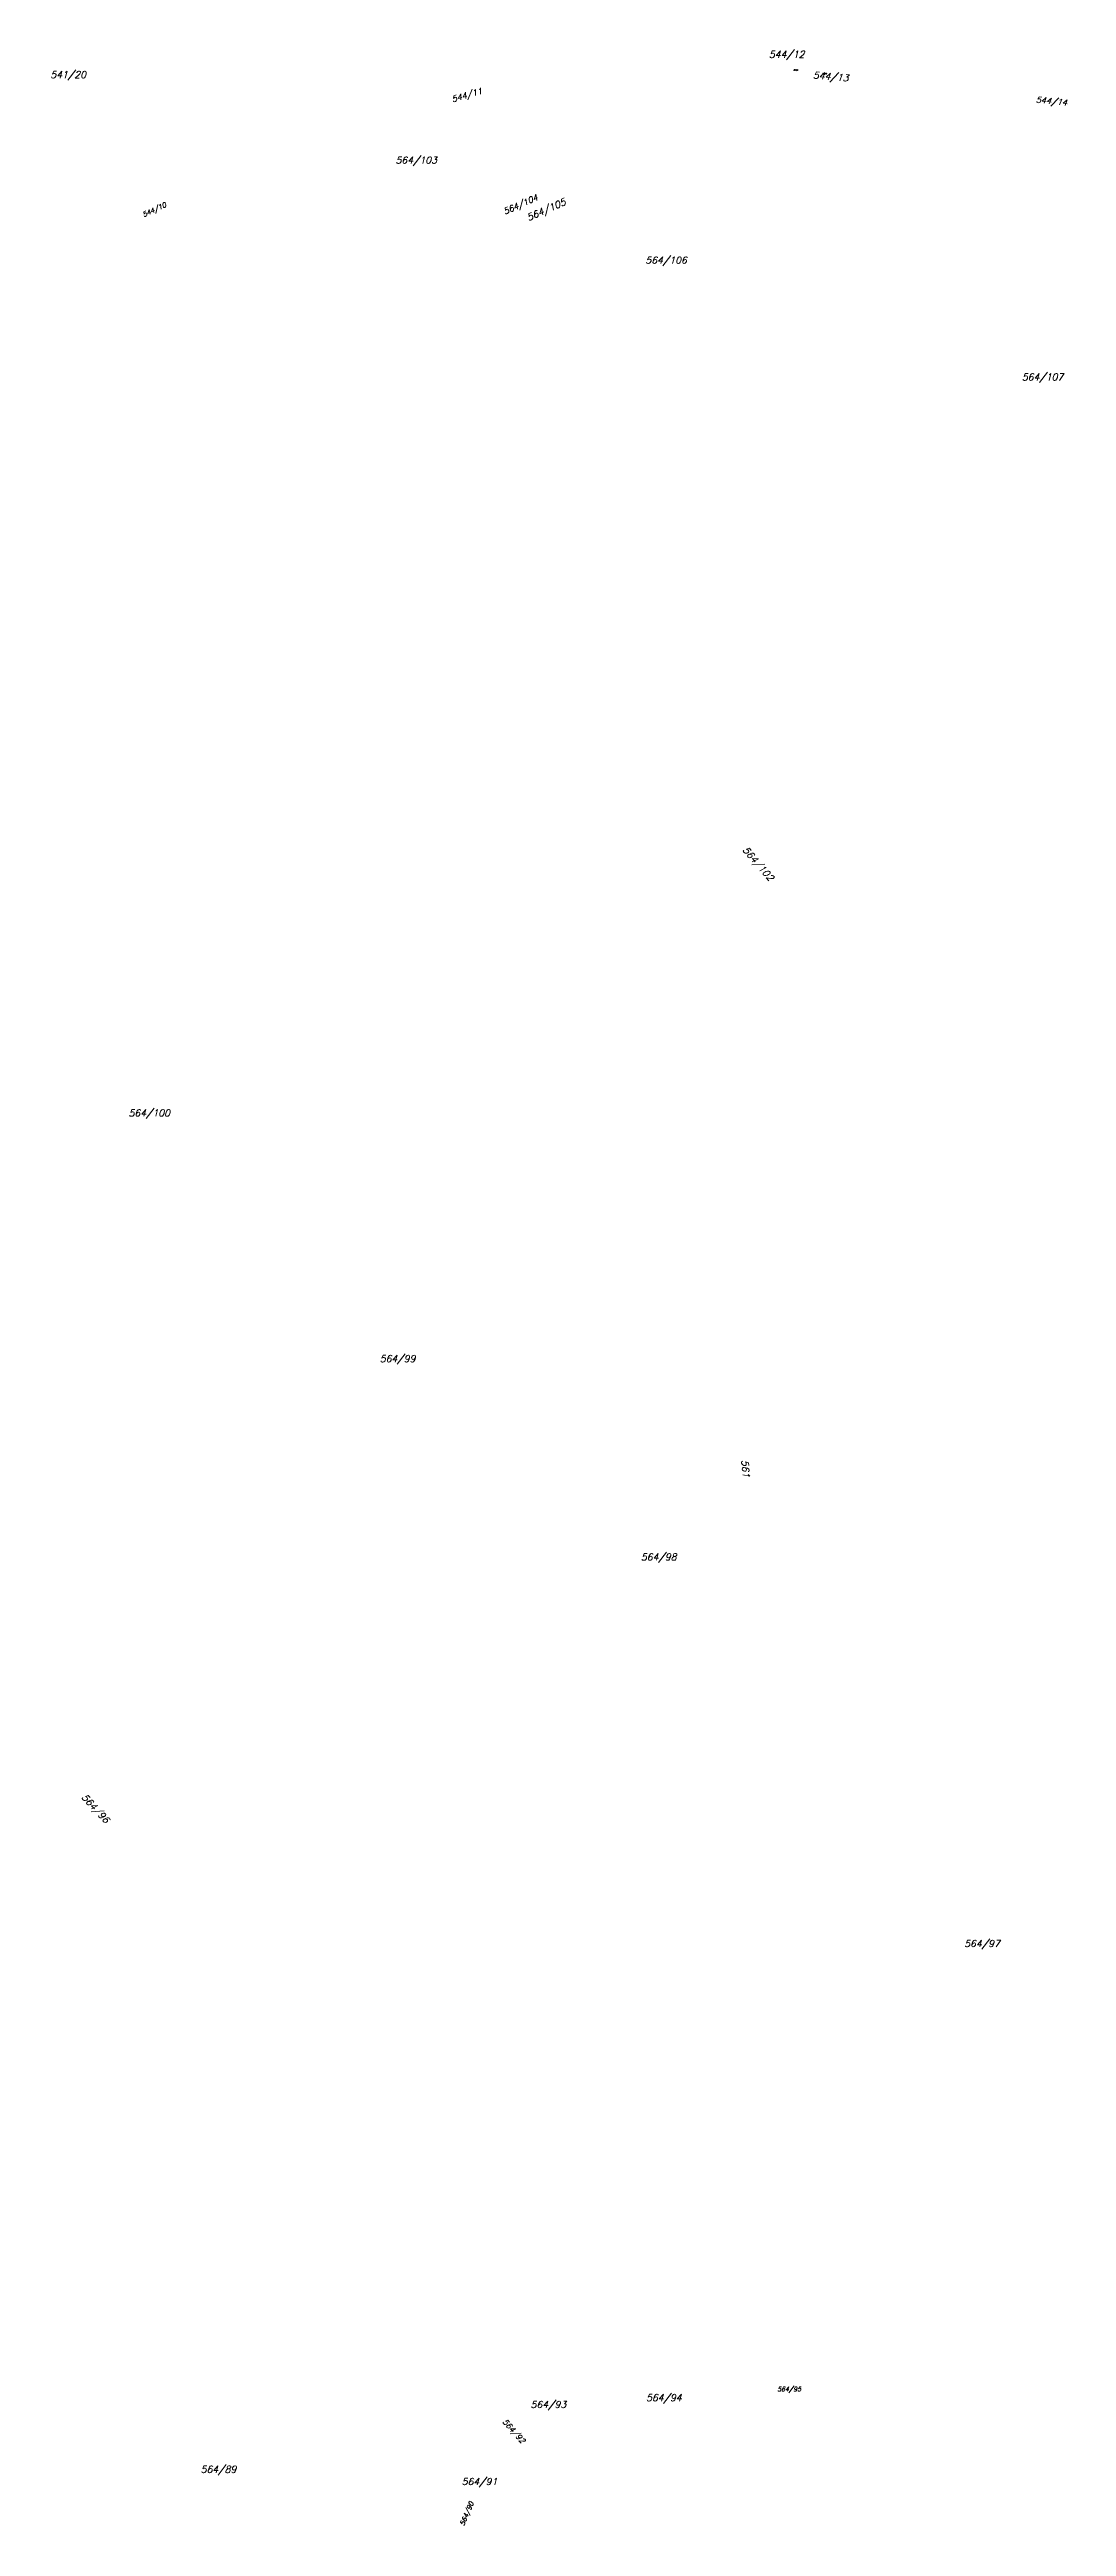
# Model space of a CAD drawing. Header units: millimetres. Extents: x -626413 to -622762, y -1174800 to -1172001.
# Drawn here: x -623622 to -623368, y -1173338 to -1172720 of the extents above; entities that cross this region are included whole.
import ezdxf
from ezdxf.enums import TextEntityAlignment as Align

# ---------------------------------------------------------------- set-up
doc = ezdxf.new("R2010")
doc.units = ezdxf.units.MM
doc.layers.add('Dobrinsko_parcelní čísla', color=7, linetype='Continuous', lineweight=0)
doc.styles.add('Style-ITALICS', font='ITALICS.shx')

msp = doc.modelspace()

# ---------------------------------------------------------------- texts
at = {"layer": 'Dobrinsko_parcelní čísla', "color": 7, "linetype": 'Continuous', "lineweight": 0, "style": 'Style-ITALICS'}
for s, height, p in [('544/12', 1.7, (-623433.24, -1172721.66)), ('541/20', 1.7, (-623612.59, -1172726.74)), ('544/12', 0.2, (-623434.88, -1172724.85)), ('544/13', 0.2, (-623427.69, -1172725.76)), ('564/103', 1.7, (-623524.98, -1172748.08)), ('564/106', 1.7, (-623462.61, -1172773.04)), ('564/107', 1.7, (-623368.64, -1172802.17)), ('564/100', 1.7, (-623591.63, -1172985.8)), ('564/99', 1.7, (-623530.37, -1173047.1)), ('564/98', 1.7, (-623465.19, -1173096.58)), ('564/97', 1.7, (-623384.49, -1173193.05)), ('564/94', 1.7, (-623463.9, -1173306.36)), ('564/95', 1.139, (-623434.1, -1173303.92)), ('564/93', 1.7, (-623492.72, -1173308.06)), ('564/89', 1.7, (-623575.07, -1173324.24)), ('564/91', 1.7, (-623509.92, -1173327.28))]:
    msp.add_text(s, height=height, dxfattribs=at).set_placement(p, align=Align.RIGHT)
for s, height, rotation, p in [('544/11', 1.5, 16, (-623513.54, -1172730.62)), ('544/13', 1.7, 355, (-623422.33, -1172727.59)), ('544/14', 1.5, 354, (-623367.75, -1172733.65)), ('544/10', 1.2, 25, (-623592.46, -1172758.81)), ('564/104', 1.5, 24, (-623499.65, -1172757.1)), ('564/105', 1.7, 24, (-623492.66, -1172758.25)), ('564/102', 1.7, 311, (-623442.04, -1172927.21)), ('561', 1.7, 276, (-623448.57, -1173075.93)), ('564/96', 1.7, 313, (-623607.78, -1173162.29)), ('564/92', 1.4, 312, (-623503.85, -1173317.01)), ('564/90', 1.2, 67, (-623515.79, -1173331.81))]:
    msp.add_text(s, height=height, rotation=rotation, dxfattribs=at).set_placement(p, align=Align.RIGHT)

doc.saveas('drawing.dxf')
